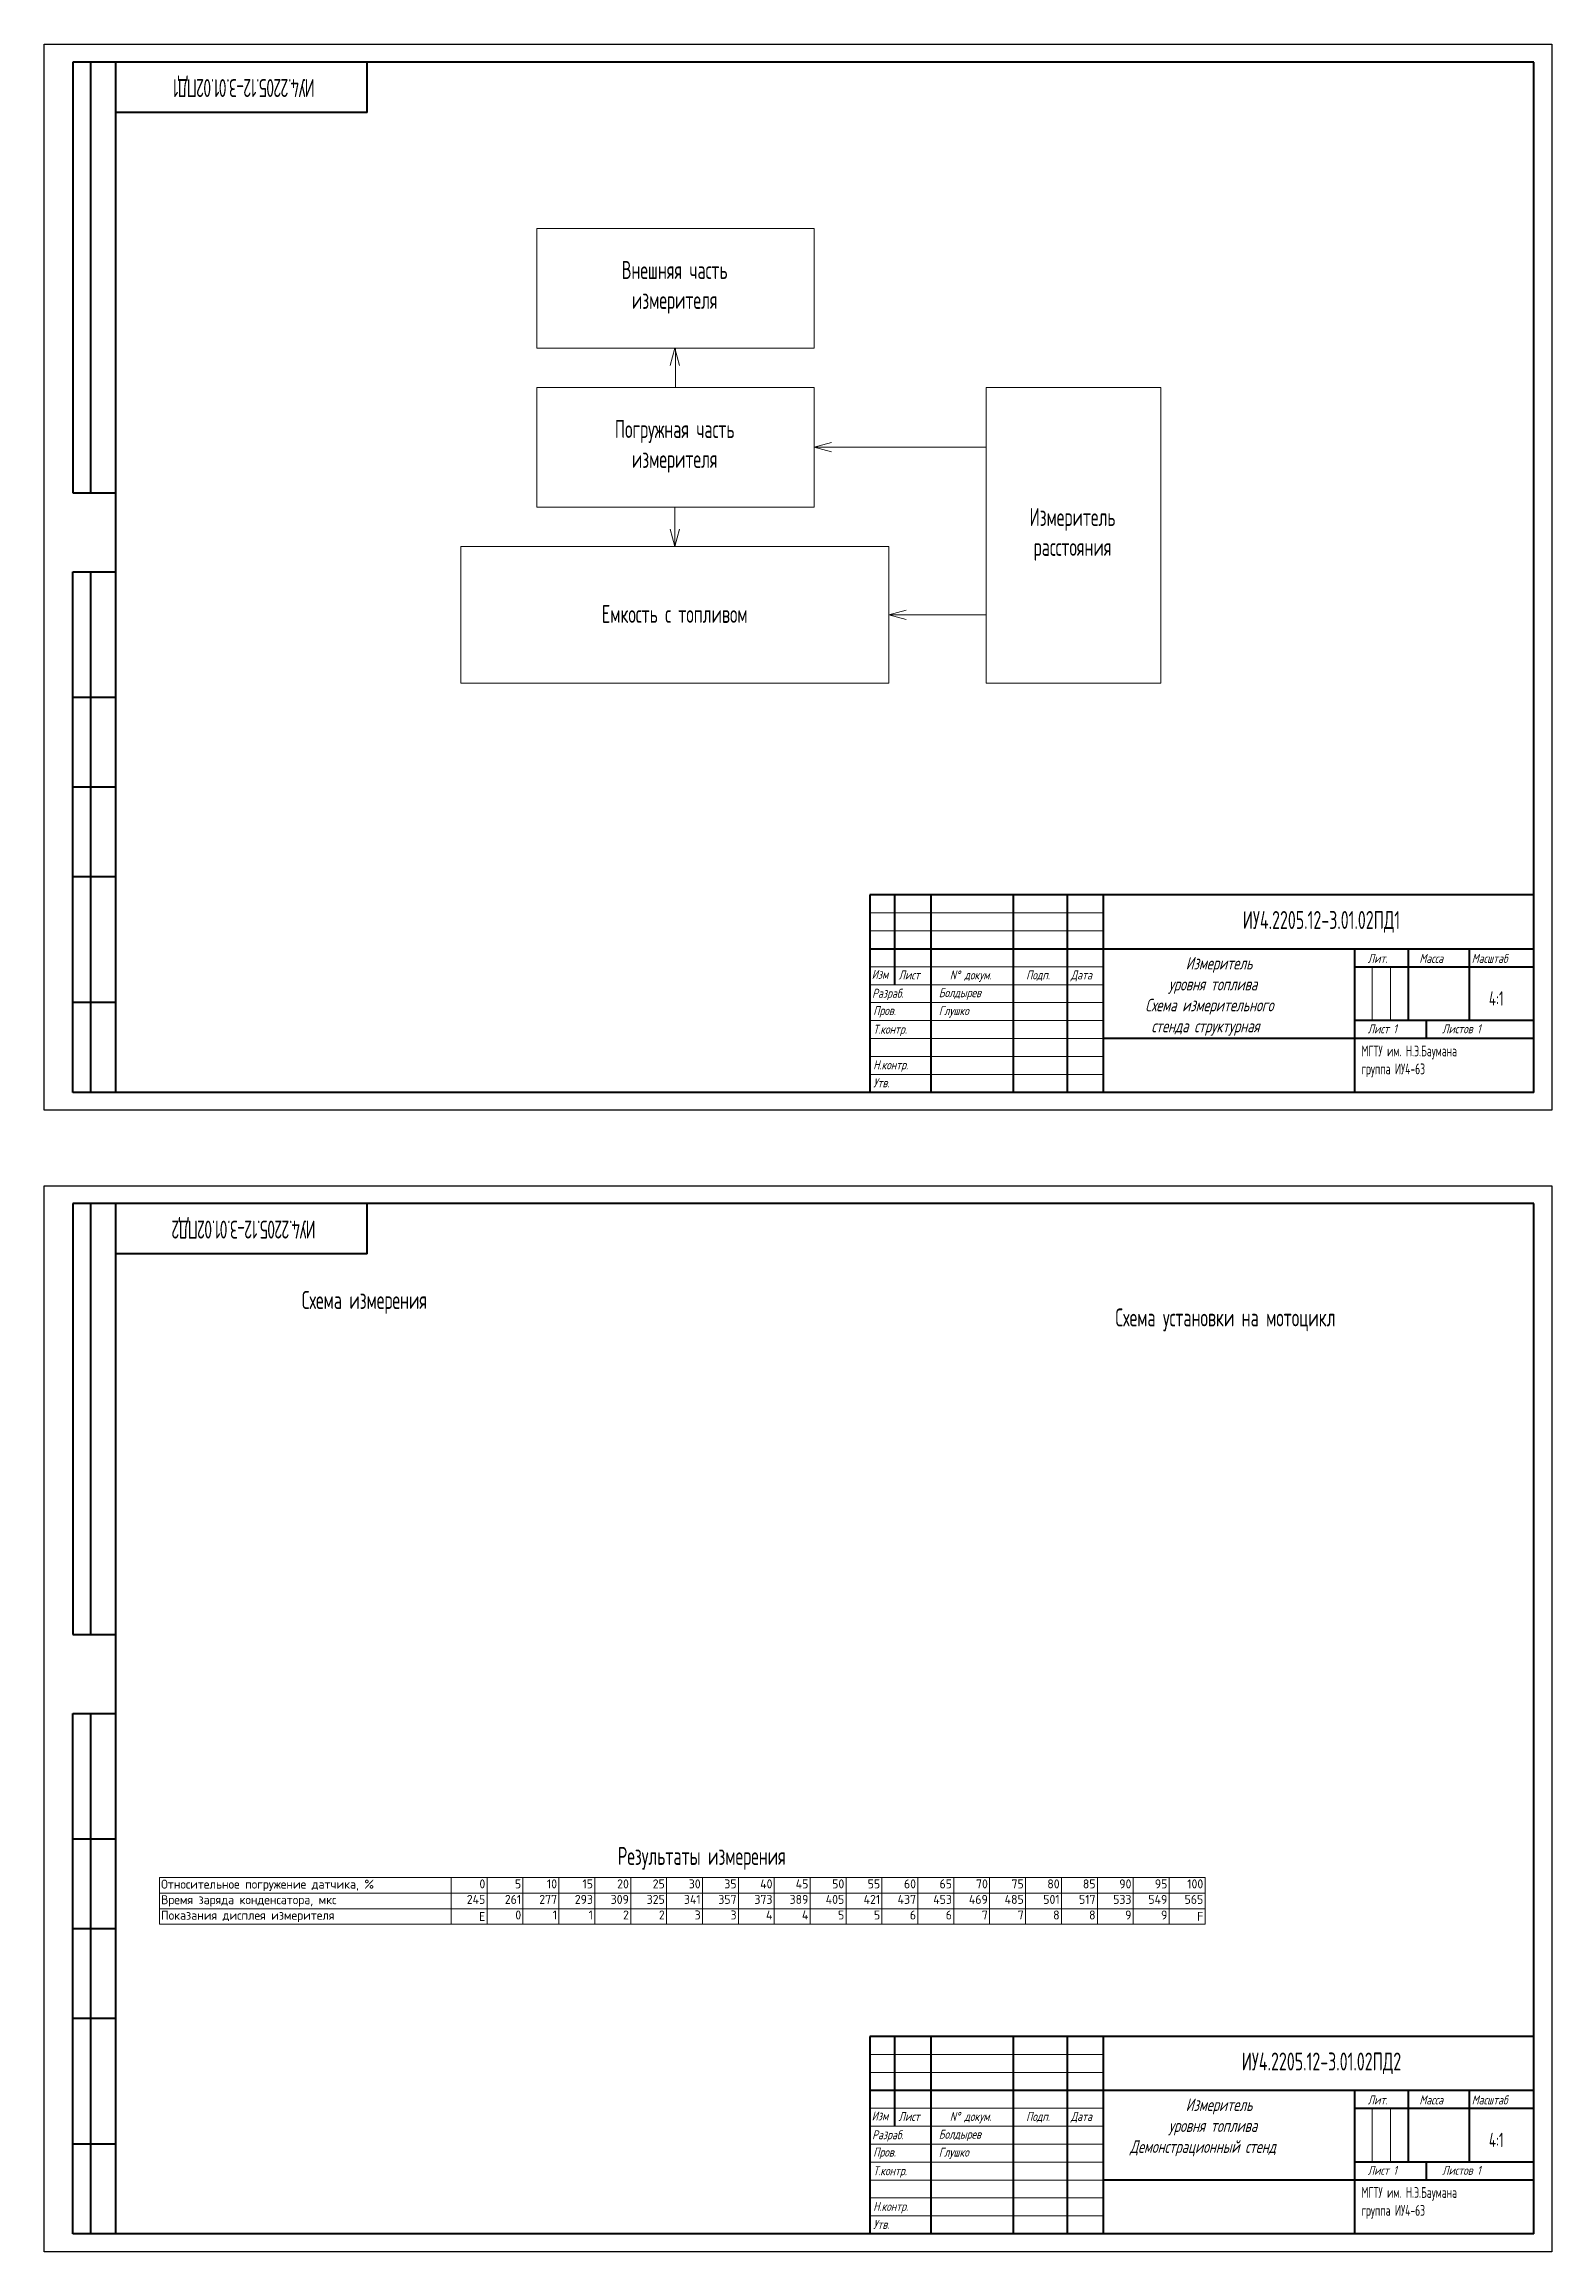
# Model space of a CAD drawing. Extents: x 2016 to 2756, y -1517 to 380.
# Drawn here: x 2173 to 2593, y -1517 to -902 of the extents above; entities that cross this region are included whole.
import ezdxf

# ---------------------------------------------------------------- set-up
doc = ezdxf.new("R2010")
doc.units = 0
doc.header["$MEASUREMENT"] = 0
doc.layers.get('0').update_dxf_attribs({"color": 10, "linetype": 'CONTINUOUS', "lineweight": 15})
doc.layers.add('KONTUR', color=7, linetype='CONTINUOUS')
for name, color, linetype, lineweight in [('Основная', 7, 'CONTINUOUS', 40), ('основная моя', 9, 'CONTINUOUS', 15), ('текст', 7, 'CONTINUOUS', 30), ('тонкая', 160, 'CONTINUOUS', 9)]:
    doc.layers.add(name, color=color, linetype=linetype, lineweight=lineweight)
doc.styles.add('GOST-2.304_Type-B', font='GOST Common.ttf')
doc.styles.add('ЕСКД', font='eskd15.shx', dxfattribs={"width": 0.8, "height": 5})
doc.styles.add('стиль1', font='romans.shx', dxfattribs={"width": 0.75, "oblique": 15, "height": 3.5})

msp = doc.modelspace()

# ---------------------------------------------------------------- texts
at = {"layer": 'основная моя', "char_height": 5, "attachment_point": 5, "rotation": 180, "style": 'ЕСКД'}
for s, insert in [('\\pt0,10,50;{\\T0.9;ИУ4.2205.12-3.01.02ПД1}', (2228.18901, -913.74286)), ('\\pt0,10,50;{\\T0.9;ИУ4.2205.12-3.01.02ПД2}', (2228.18901, -1231.73196))]:
    msp.add_mtext_dynamic_manual_height_columns(s, width=63.1351135, gutter_width=20, heights=[13.50132], dxfattribs=dict(at, insert=insert))
at = {"layer": 'основная моя', "color": 7, "lineweight": 0, "char_height": 5, "attachment_point": 5, "style": 'ЕСКД'}
for s, width, heights, insert in [('Внешняя часть\\Pизмерителя', 73.2783948, [30.66871], (2348.1846, -969.78523)), ('Погружная часть\\Pизмерителя', 73.2783948, [30.66871], (2348.1846, -1014.0862)), ('Измеритель расстояния', 43.4480139, [77.96467], (2459.01109, -1038.58895)), ('Емкость с топливом', 89.5959221, [30.66871], (2348.1846, -1060.73943)), ('Схема измерения', 115.8998057, [0], (2261.74694, -1252.54019)), ('Схема установки на мотоцикл', 115.8998057, [0], (2501.61395, -1257.39951)), ('Результаты измерения', 115.8998057, [0], (2355.7233, -1407.40895))]:
    msp.add_mtext_dynamic_manual_height_columns(s, width=width, gutter_width=25, heights=heights, dxfattribs=dict(at, insert=insert))
at = {"layer": 'основная моя'}
for s, width, heights, insert, char_height, attachment_point, style in [('\\pt0,10,50;ИУ4.2205.12-3.01.02ПД1', 112.4705055, [13.50132], (2528.36077, -1146.52092), 5, 5, 'ЕСКД'), ('\\pi23;{\\fGOST Type BU|b0|i0|c204|p2;\\C0;Измеритель\\P\\pi18.25;уровня топлива\\P\\pi11.737;Схема измерительного \\P\\pi13.442;стенда структурная}', 70, [0], (2467.53772, -1156.29396), 3.5, 1, 'стиль1'), ('Болдырев', 17.8767788, [0], (2421.76601, -1165.01297), 2.5, 1, 'стиль1'), ('4:1', 13.3355969, [0], (2575.02456, -1165.85914), 4, 1, 'ЕСКД'), ('Глушко', 17.8767788, [0], (2421.76601, -1170.01297), 2.5, 1, 'стиль1'), ('МГТУ им. Н.Э.Баумана\\Pгруппа ИУ4-63', 45.8994407, [0], (2539.51882, -1180.98175), 3, 1, 'ЕСКД'), ('\\pt0,10,50;ИУ4.2205.12-3.01.02ПД2', 112.4705055, [13.50132], (2528.36077, -1464.51002), 5, 5, 'ЕСКД'), ('\\pi23;{\\fGOST Type BU|b0|i0|c204|p2;\\C0;Измеритель\\P\\pi18.25;уровня топлива\\P\\pi7.4731;Демонстрационный стенд}', 70, [0], (2467.53772, -1474.28306), 3.5, 1, 'стиль1'), ('Болдырев', 17.8767788, [0], (2421.76601, -1483.00207), 2.5, 1, 'стиль1'), ('Глушко', 17.8767788, [0], (2421.76601, -1488.00207), 2.5, 1, 'стиль1'), ('4:1', 13.3355969, [0], (2575.02456, -1483.84825), 4, 1, 'ЕСКД'), ('МГТУ им. Н.Э.Баумана\\Pгруппа ИУ4-63', 45.8994407, [0], (2539.51882, -1498.97085), 3, 1, 'ЕСКД')]:
    msp.add_mtext_dynamic_manual_height_columns(s, width=width, gutter_width=20, heights=heights, dxfattribs=dict(at, insert=insert, char_height=char_height, attachment_point=attachment_point, style=style))
at = {"layer": 'текст', "style": 'стиль1', "oblique": 15, "width": 0.75}
for s, p in [('Лит.', (2541.25569, -1157.96094)), ('Масса', (2555.63019, -1157.96094)), ('Масштаб', (2570.22241, -1157.96094)), ('Изм', (2403.08285, -1162.41401)), ('Лист', (2410.55861, -1162.56431)), ('N%%d докум. ', (2424.84228, -1162.56431)), ('Подп.', (2446.09478, -1162.56431)), ('Дата', (2458.54589, -1162.56431)), ('Разраб.', (2403.19902, -1167.66495)), ('Пров.', (2403.49992, -1172.49706)), ('Т.контр.', (2403.49992, -1177.69197)), ('Лист 1', (2541.25569, -1177.57481)), ('Листов 1', (2561.9801, -1177.57481)), ('Н.контр.', (2403.49992, -1187.61419)), ('Утв.', (2403.49992, -1192.6338)), ('Лит.', (2541.25569, -1475.95005)), ('Масса', (2555.63019, -1475.95005)), ('Масштаб', (2570.22241, -1475.95005)), ('Изм', (2403.08285, -1480.40312)), ('Лист', (2410.55861, -1480.55342)), ('N%%d докум. ', (2424.84228, -1480.55342)), ('Подп.', (2446.09478, -1480.55342)), ('Дата', (2458.54589, -1480.55342)), ('Разраб.', (2403.19902, -1485.65405)), ('Пров.', (2403.49992, -1490.48616)), ('Т.контр.', (2403.49992, -1495.68107)), ('Лист 1', (2541.25569, -1495.56392)), ('Листов 1', (2561.9801, -1495.56392)), ('Н.контр.', (2403.49992, -1505.6033)), ('Утв.', (2403.49992, -1510.62291))]:
    msp.add_text(s, height=2.5, dxfattribs=at).set_placement(p)

# ---------------------------------------------------------------- blocks, each defined once
blk = doc.blocks.new('*T27')
at = {"layer": 'основная моя', "color": 0, "linetype": 'ByBlock', "lineweight": -2, "transparency": 16777216}
for p, q in [((0, 0), (291.3, 0)), ((0, 0), (0, -13)), ((81.3, 0), (81.3, -13)), ((91.3, 0), (91.3, -13)), ((101.3, 0), (101.3, -13)), ((111.3, 0), (111.3, -13)), ((121.3, 0), (121.3, -13)), ((131.3, 0), (131.3, -13)), ((141.3, 0), (141.3, -13)), ((151.3, 0), (151.3, -13)), ((161.3, 0), (161.3, -13)), ((171.3, 0), (171.3, -13)), ((181.3, 0), (181.3, -13)), ((191.3, 0), (191.3, -13)), ((201.3, 0), (201.3, -13)), ((211.3, 0), (211.3, -13)), ((221.3, 0), (221.3, -13)), ((231.3, 0), (231.3, -13)), ((241.3, 0), (241.3, -13)), ((251.3, 0), (251.3, -13)), ((261.3, 0), (261.3, -13)), ((271.3, 0), (271.3, -13)), ((281.3, 0), (281.3, -13)), ((291.3, 0), (291.3, -13)), ((0, -4.33), (291.3, -4.33)), ((0, -8.67), (291.3, -8.67)), ((0, -13), (291.3, -13))]:
    blk.add_line(p, q, dxfattribs=at)
at = {"layer": 'основная моя', "color": 0, "lineweight": 0, "transparency": 16777216, "char_height": 2.5, "style": 'GOST-2.304_Type-B'}
for s, insert, width, attachment_point in [('Относительное погружение датчика, %', (0.5, -2.17), 80.3013, 4), ('Время заряда конденсатора, мкс', (0.5, -6.5), 80.3013, 4), ('245', (90.8, -4.83), 9, 3), ('0', (90.8, -0.5), 9, 3), ('261', (100.8, -4.83), 9, 3), ('5', (100.8, -0.5), 9, 3), ('277', (110.8, -4.83), 9, 3), ('10', (110.8, -0.5), 9, 3), ('293', (120.8, -4.83), 9, 3), ('15', (120.8, -0.5), 9, 3), ('309', (130.8, -4.83), 9, 3), ('20', (130.8, -0.5), 9, 3), ('325', (140.8, -4.83), 9, 3), ('25', (140.8, -0.5), 9, 3), ('341', (150.8, -4.83), 9, 3), ('30', (150.8, -0.5), 9, 3), ('357', (160.8, -4.83), 9, 3), ('35', (160.8, -0.5), 9, 3), ('373', (170.8, -4.83), 9, 3), ('40', (170.8, -0.5), 9, 3), ('389', (180.8, -4.83), 9, 3), ('45', (180.8, -0.5), 9, 3), ('405', (190.8, -4.83), 9, 3), ('50', (190.8, -0.5), 9, 3), ('421', (200.8, -4.83), 9, 3), ('55', (200.8, -0.5), 9, 3), ('437', (210.8, -4.83), 9, 3), ('60', (210.8, -0.5), 9, 3), ('453', (220.8, -4.83), 9, 3), ('65', (220.8, -0.5), 9, 3), ('469', (230.8, -4.83), 9, 3), ('70', (230.8, -0.5), 9, 3), ('485', (240.8, -4.83), 9, 3), ('75', (240.8, -0.5), 9, 3), ('501', (250.8, -4.83), 9, 3), ('80', (250.8, -0.5), 9, 3), ('517', (260.8, -4.83), 9, 3), ('85', (260.8, -0.5), 9, 3), ('533', (270.8, -4.83), 9, 3), ('90', (270.8, -0.5), 9, 3), ('549', (280.8, -4.83), 9, 3), ('95', (280.8, -0.5), 9, 3), ('565', (290.8, -4.83), 9, 3), ('100', (290.8, -0.5), 9, 3), ('Показания дисплея измерителя', (0.5, -10.83), 80.3013, 4), ('Е', (90.8, -10.83), 9, 6), ('0', (100.8, -9.17), 9, 3), ('1', (110.8, -9.17), 9, 3), ('1', (120.8, -9.17), 9, 3), ('2', (130.8, -9.17), 9, 3), ('2', (140.8, -9.17), 9, 3), ('3', (150.8, -9.17), 9, 3), ('3', (160.8, -9.17), 9, 3), ('4', (170.8, -9.17), 9, 3), ('4', (180.8, -9.17), 9, 3), ('5', (190.8, -9.17), 9, 3), ('5', (200.8, -9.17), 9, 3), ('6', (210.8, -9.17), 9, 3), ('6', (220.8, -9.17), 9, 3), ('7', (230.8, -9.17), 9, 3), ('7', (240.8, -9.17), 9, 3), ('8', (250.8, -9.17), 9, 3), ('8', (260.8, -9.17), 9, 3), ('9', (270.8, -9.17), 9, 3), ('9', (280.8, -9.17), 9, 3), ('F', (290.8, -10.83), 9, 6)]:
    blk.add_mtext(s, dxfattribs=dict(at, insert=insert, width=width, attachment_point=attachment_point))

# ---------------------------------------------------------------- linework, layer by layer
for p, q in [((2537.53772, -1194.02613), (2537.53772, -1194.02613)), ((2537.53772, -1512.01523), (2537.53772, -1512.01523))]:
    msp.add_line(p, q)
at = {"layer": 'KONTUR'}
for p, q in [((2172.53772, -1199.02613), (2172.53772, -902.02613)), ((2172.53772, -902.02613), (2592.53772, -902.02613)), ((2592.53772, -902.02613), (2592.53772, -1199.02613)), ((2592.53772, -1199.02613), (2172.53772, -1199.02613)), ((2172.53772, -1517.01523), (2172.53772, -1220.01523)), ((2172.53772, -1220.01523), (2592.53772, -1220.01523)), ((2592.53772, -1220.01523), (2592.53772, -1517.01523)), ((2592.53772, -1517.01523), (2172.53772, -1517.01523))]:
    msp.add_line(p, q, dxfattribs=at)
at = {"layer": 'Основная'}
for p, q in [((2180.53772, -907.02613), (2180.53772, -1027.02613)), ((2587.53772, -907.02613), (2180.53772, -907.02613)), ((2185.53772, -1027.02613), (2185.53772, -907.02613)), ((2192.53772, -1154.02613), (2192.53772, -907.02613)), ((2262.53772, -921.02613), (2262.53772, -907.02613)), ((2587.53772, -1194.02613), (2587.53772, -907.02613)), ((2262.53772, -921.02613), (2192.53772, -921.02613)), ((2180.53772, -1027.02613), (2192.53772, -1027.02613)), ((2180.53772, -1194.02613), (2180.53772, -1049.02613)), ((2180.53772, -1049.02613), (2192.53772, -1049.02613)), ((2185.53772, -1194.02613), (2185.53772, -1049.02613)), ((2192.53772, -1084.02613), (2180.53772, -1084.02613)), ((2192.53772, -1109.02613), (2180.53772, -1109.02613)), ((2192.53772, -1134.02613), (2180.53772, -1134.02613)), ((2402.53772, -1139.02613), (2402.53772, -1194.02613)), ((2587.53772, -1139.02613), (2402.53772, -1139.02613)), ((2409.53772, -1164.02613), (2409.53772, -1139.02613)), ((2419.53772, -1139.02613), (2419.53772, -1194.02613)), ((2442.53772, -1194.02613), (2442.53772, -1139.02613)), ((2457.53772, -1139.02613), (2457.53772, -1194.02613)), ((2467.53772, -1139.02613), (2467.53772, -1194.02613)), ((2192.53772, -1194.02613), (2192.53772, -1154.02613)), ((2402.53772, -1154.02613), (2587.53772, -1154.02613)), ((2537.53772, -1154.02613), (2537.53772, -1194.02613)), ((2552.53772, -1154.02613), (2552.53772, -1174.02613)), ((2569.53772, -1154.02613), (2569.53772, -1174.02613)), ((2537.53772, -1159.02613), (2587.53772, -1159.02613)), ((2192.53772, -1169.02613), (2180.53772, -1169.02613)), ((2587.53772, -1174.02613), (2537.53772, -1174.02613)), ((2557.53772, -1174.02613), (2557.53772, -1179.02613)), ((2587.53772, -1179.02613), (2467.53772, -1179.02613)), ((2587.53772, -1194.02613), (2180.53772, -1194.02613)), ((2180.53772, -1225.01523), (2180.53772, -1345.01523)), ((2587.53772, -1225.01523), (2180.53772, -1225.01523)), ((2185.53772, -1345.01523), (2185.53772, -1225.01523)), ((2192.53772, -1472.01523), (2192.53772, -1225.01523)), ((2262.53772, -1239.01523), (2262.53772, -1225.01523)), ((2587.53772, -1512.01523), (2587.53772, -1225.01523)), ((2262.53772, -1239.01523), (2192.53772, -1239.01523)), ((2180.53772, -1345.01523), (2192.53772, -1345.01523)), ((2180.53772, -1512.01523), (2180.53772, -1367.01523)), ((2180.53772, -1367.01523), (2192.53772, -1367.01523)), ((2185.53772, -1512.01523), (2185.53772, -1367.01523)), ((2192.53772, -1402.01523), (2180.53772, -1402.01523)), ((2192.53772, -1427.01523), (2180.53772, -1427.01523)), ((2192.53772, -1452.01523), (2180.53772, -1452.01523)), ((2402.53772, -1457.01523), (2402.53772, -1512.01523)), ((2587.53772, -1457.01523), (2402.53772, -1457.01523)), ((2409.53772, -1482.01523), (2409.53772, -1457.01523)), ((2419.53772, -1457.01523), (2419.53772, -1512.01523)), ((2442.53772, -1512.01523), (2442.53772, -1457.01523)), ((2457.53772, -1457.01523), (2457.53772, -1512.01523)), ((2467.53772, -1457.01523), (2467.53772, -1512.01523)), ((2192.53772, -1512.01523), (2192.53772, -1472.01523)), ((2402.53772, -1472.01523), (2587.53772, -1472.01523)), ((2537.53772, -1472.01523), (2537.53772, -1512.01523)), ((2552.53772, -1472.01523), (2552.53772, -1492.01523)), ((2569.53772, -1472.01523), (2569.53772, -1492.01523)), ((2537.53772, -1477.01523), (2587.53772, -1477.01523)), ((2192.53772, -1487.01523), (2180.53772, -1487.01523)), ((2587.53772, -1492.01523), (2537.53772, -1492.01523)), ((2557.53772, -1492.01523), (2557.53772, -1497.01523)), ((2587.53772, -1497.01523), (2467.53772, -1497.01523)), ((2587.53772, -1512.01523), (2180.53772, -1512.01523))]:
    msp.add_line(p, q, dxfattribs=at)
at = {"layer": 'основная моя', "color": 7, "lineweight": 0}
for p, q in [((2348.2337, -986.6839), (2346.93961, -991.51352)), ((2348.2337, -986.6839), (2349.5278, -991.51352)), ((2348.42983, -997.66113), (2348.42983, -986.6839)), ((2387.06785, -1014.32299), (2391.89748, -1013.0289)), ((2387.06785, -1014.32299), (2434.92406, -1014.32299)), ((2387.06785, -1014.32299), (2391.89748, -1015.61709)), ((2348.2337, -1041.96209), (2348.2337, -1030.98486)), ((2348.2337, -1041.96209), (2346.93961, -1037.13246)), ((2348.2337, -1041.96209), (2349.5278, -1037.13246)), ((2407.85784, -1060.97622), (2412.68747, -1059.68213)), ((2407.85784, -1060.97622), (2434.92406, -1060.97622)), ((2407.85784, -1060.97622), (2412.68747, -1062.27032))]:
    msp.add_line(p, q, dxfattribs=at)
for points in [[(2309.79182, -953.36016), (2387.06785, -953.36016), (2387.06785, -986.6839), (2309.79182, -986.6839)], [(2309.79182, -997.66113), (2387.06785, -997.66113), (2387.06785, -1030.98486), (2309.79182, -1030.98486)], [(2434.92406, -997.66113), (2483.5886, -997.66113), (2483.5886, -1079.99035), (2434.92406, -1079.99035)], [(2288.60957, -1041.96209), (2407.85784, -1041.96209), (2407.85784, -1079.99035), (2288.60957, -1079.99035)]]:
    msp.add_lwpolyline(points, close=True, dxfattribs=at)
at = {"layer": 'тонкая'}
for p, q in [((2467.53772, -1144.02613), (2402.53772, -1144.02613)), ((2467.53772, -1149.02613), (2402.53772, -1149.02613)), ((2467.53772, -1159.02613), (2402.53772, -1159.02613)), ((2542.52536, -1159.23482), (2542.52536, -1174.02613)), ((2547.60331, -1159.23482), (2547.60331, -1174.02613)), ((2467.53772, -1164.02613), (2402.53772, -1164.02613)), ((2402.53772, -1169.02613), (2467.53772, -1169.02613)), ((2467.53772, -1174.02613), (2402.53772, -1174.02613)), ((2467.53772, -1179.02613), (2402.53772, -1179.02613)), ((2467.53772, -1462.01523), (2402.53772, -1462.01523)), ((2467.53772, -1467.01523), (2402.53772, -1467.01523)), ((2467.53772, -1477.01523), (2402.53772, -1477.01523)), ((2467.53772, -1482.01523), (2402.53772, -1482.01523)), ((2542.52536, -1477.22393), (2542.52536, -1492.01523)), ((2547.60331, -1477.22393), (2547.60331, -1492.01523)), ((2402.53772, -1487.01523), (2467.53772, -1487.01523)), ((2467.53772, -1492.01523), (2402.53772, -1492.01523)), ((2467.53772, -1497.01523), (2402.53772, -1497.01523))]:
    msp.add_line(p, q, dxfattribs=at)
for points in [[(2402.53772, -1184.02613), (2467.53772, -1184.02613)], [(2402.53772, -1189.02613), (2467.53772, -1189.02613)], [(2402.53772, -1502.01523), (2467.53772, -1502.01523)], [(2402.53772, -1507.01523), (2467.53772, -1507.01523)]]:
    msp.add_lwpolyline(points, dxfattribs=at)

# ---------------------------------------------------------------- block references
msp.add_blockref('*T27', (2204.62531, -1412.76056))

msp.set_redraw_order([(e.dxf.handle, doc.entitydb.next_handle()) for e in msp.query("TEXT MTEXT ATTDEF DIMENSION ARC_DIMENSION")])  # texts and dimensions are drawn at this point

doc.saveas('drawing.dxf')
